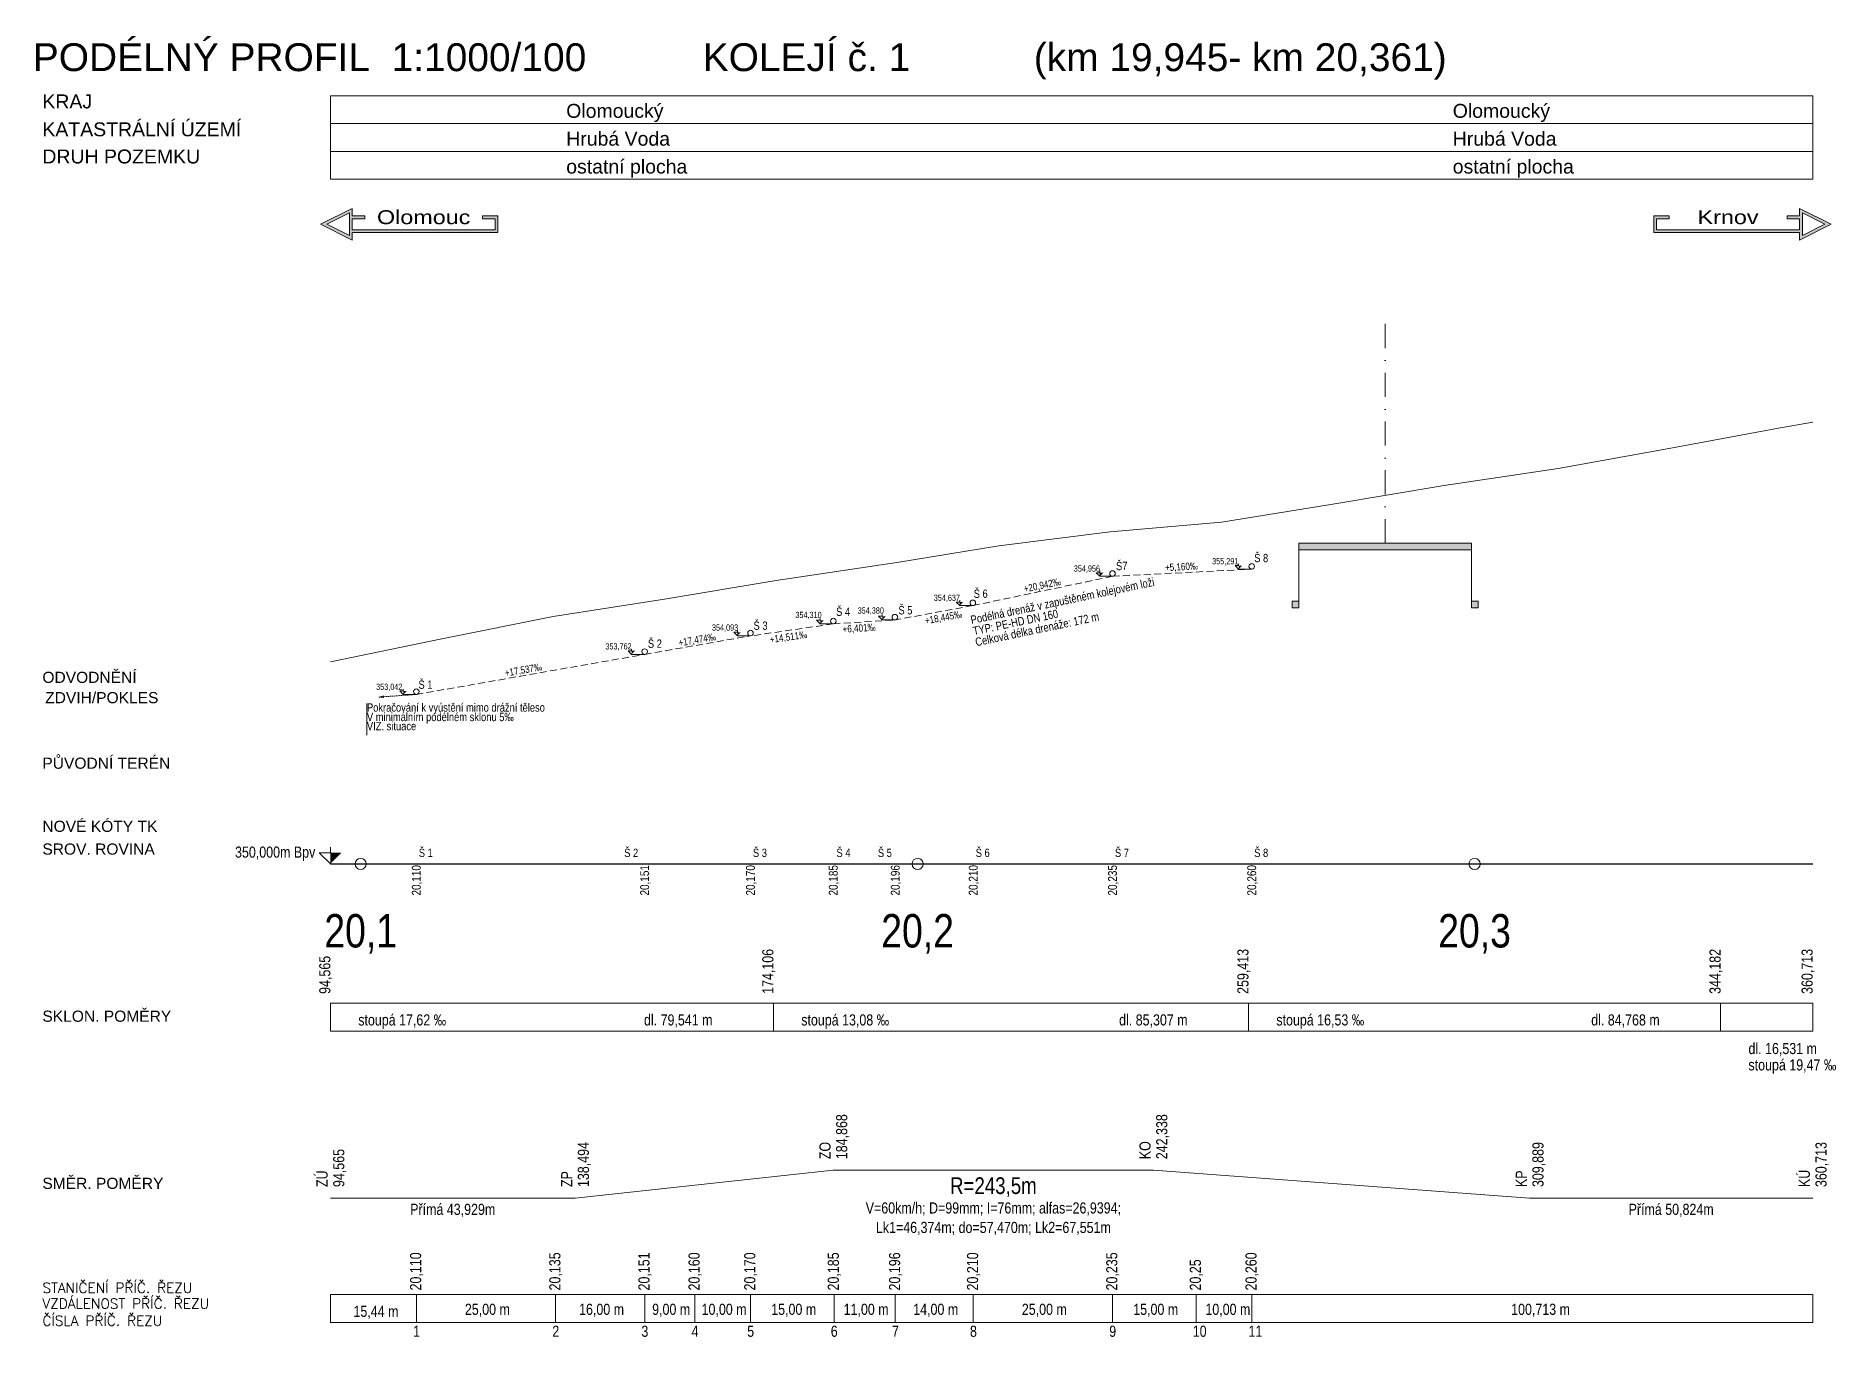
# Model space of a CAD drawing. Header units: millimetres. Extents: x -533422 to -532014, y -1115269 to -1112931.
# Drawn here: x -532337.6 to -532014.4, y -1113969.5 to -1113735.9 of the extents above; entities that cross this region are included whole.
import ezdxf
from ezdxf.enums import TextEntityAlignment as Align

# ---------------------------------------------------------------- set-up
doc = ezdxf.new("R2010")
doc.units = ezdxf.units.MM
for name, pattern in [('DASHED', [19.05, 12.7, -6.35]), ('DGN Style 4', [8.660248, 4.327419, -2.16371, 0.005409, -2.16371]), ('HIDDEN', [0.375, 0.25, -0.125])]:
    doc.linetypes.add(name, pattern=pattern)
for name, color, linetype, lineweight in [('_svršek-řezy', 1, 'Continuous', 18), ('odvodnění', 5, 'Continuous', 0), ('PODÉLNÝ PROFIL', 1, 'Continuous', 15), ('popis PP', 1, 'Continuous', 15), ('Vytyčovací výkres _čísla bodů', 5, 'Continuous', 15)]:
    doc.layers.add(name, color=color, linetype=linetype, lineweight=lineweight)
doc.styles.add('ARIAL', font='arial.ttf')
doc.styles.add('ROMANS', font='romans')
doc.styles.get("Standard").update_dxf_attribs({"font": 'arial.ttf'})

msp = doc.modelspace()

# ---------------------------------------------------------------- texts
at = {"layer": '_svršek-řezy', "width": 0.8}
for s, p in [('355,291', (-532126.3771, -1113830.7761)), ('354,956', (-532151.2198, -1113832.0915)), ('354,637', (-532176.3623, -1113837.3348)), ('354,310', (-532201.2054, -1113840.4177)), ('354,380', (-532190.0232, -1113839.6257)), ('354,093', (-532216.1855, -1113842.6803)), ('353,762', (-532235.3203, -1113846.054)), ('353,042', (-532276.4796, -1113853.3113))]:
    msp.add_text(s, height=1.12, dxfattribs=at).set_placement(p)
at = {"layer": 'odvodnění', "width": 0.8}
for s, p in [('Š7', (-532143.635, -1113831.8169)), ('Š 8', (-532118.8264, -1113830.395)), ('Š 6', (-532169.1896, -1113836.7963)), ('Š 4', (-532193.8921, -1113840.0285)), ('Š 5', (-532182.7048, -1113839.7643)), ('Š 3', (-532208.72, -1113842.5247)), ('Š 2', (-532227.6881, -1113845.7588)), ('Š 1', (-532268.883, -1113853.1177)), ('Pokračování k vyústění mimo drážní těleso', (-532278.1355, -1113857.2144)), ('V minimálním podélném sklonu 5‰ ', (-532278.1355, -1113858.9196)), ('VIZ. situace', (-532278.1355, -1113860.5562)), ('Š 1', (-532268.8264, -1113883.305)), ('Š 2', (-532231.941, -1113883.305)), ('Š 3', (-532208.8264, -1113883.305)), ('Š 4', (-532193.8264, -1113883.305)), ('Š 5', (-532186.395, -1113883.305)), ('Š 6', (-532168.8264, -1113883.305)), ('Š 7', (-532143.8264, -1113883.305)), ('Š 8', (-532118.8264, -1113883.305))]:
    msp.add_text(s, height=1.5, dxfattribs=at).set_placement(p)
for s, p in [('Podélná drenáž v zapuštěném kolejovém loži', (-532169.5641, -1113841.508)), ('TYP: PE-HD DN 160', (-532169.1488, -1113843.5012)), ('Celková délka drenáže: 172 m', (-532168.7351, -1113845.4872))]:
    msp.add_text(s, height=1.5, rotation=11.8278, dxfattribs=at).set_placement(p)
for s, rotation, p in [('+20,942‰', 11.8278, (-532156.753, -1113835.1466)), ('+5,160‰', 2.953842, (-532131.8531, -1113831.8421)), ('+18,445‰', 10.451009, (-532174.5047, -1113840.9232)), ('+14,511‰', 8.256515, (-532202.3723, -1113844.4515)), ('+6,401‰', 3.662333, (-532189.7249, -1113842.8639)), ('+17,474‰', 9.911615, (-532218.7455, -1113844.94)), ('+17,537‰', 9.946583, (-532249.9483, -1113850.3553))]:
    msp.add_text(s, height=1.3, rotation=rotation, dxfattribs=at).set_placement(p, align=Align.CENTER)
for s, p in [('20,110', (-532269.271, -1113890.2187)), ('20,151', (-532228.271, -1113890.2187)), ('20,170', (-532209.271, -1113890.2187)), ('20,185', (-532194.4031, -1113890.2187)), ('20,196', (-532183.271, -1113890.2187)), ('20,210', (-532169.271, -1113890.2187)), ('20,235', (-532144.271, -1113890.2187)), ('20,260', (-532119.271, -1113890.2187))]:
    msp.add_text(s, height=1.6, rotation=90.00021, dxfattribs=at).set_placement(p, align=Align.MIDDLE_LEFT)
at = {"layer": 'PODÉLNÝ PROFIL', "width": 0.8}
for s, p in [('350,000m Bpv', (-532301.8169, -1113883.4271)), ('stoupá 17,62 ‰', (-532279.6965, -1113913.5455)), ('dl. 79,541 m', (-532228.3909, -1113913.5455)), ('stoupá 13,08 ‰', (-532200.1552, -1113913.5455)), ('dl. 85,307 m', (-532143.0841, -1113913.5455)), ('stoupá 16,53 ‰', (-532114.8483, -1113913.5455)), ('dl. 84,768 m', (-532058.3156, -1113913.5455)), ('dl. 16,531 m', (-532030.0799, -1113918.6871)), ('stoupá 19,47 ‰', (-532030.0799, -1113921.6151))]:
    msp.add_text(s, height=2, dxfattribs=at).set_placement(p)
for s, height, p in [('20,1', 6, (-532279.2615, -1113899.5455)), ('20,2', 6, (-532179.2615, -1113899.5455)), ('20,3', 6, (-532079.2615, -1113899.5455)), ('R=243,5m', 3, (-532165.6585, -1113943.7955)), ('Přímá 43,929m', 2, (-532262.7322, -1113947.5455)), ('V=60km/h; D=99mm; I=76mm; alfas=26,9394;', 2, (-532165.6585, -1113947.2955)), ('Přímá 50,824m', 2, (-532043.9607, -1113947.5455)), ('Lk1=46,374m; do=57,470m; Lk2=67,551m', 2, (-532165.6585, -1113950.7955))]:
    msp.add_text(s, height=height, dxfattribs=at).set_placement(p, align=Align.CENTER)
for s, p in [('94,565', (-532284.6965, -1113907.8789)), ('174,106', (-532205.1552, -1113907.8789)), ('259,413', (-532119.8483, -1113907.8789)), ('344,182', (-532035.0799, -1113907.8789)), ('360,713', (-532018.5486, -1113907.8789)), ('ZO', (-532194.8936, -1113937.5455)), ('KO', (-532137.4235, -1113937.5455)), ('ZÚ', (-532285.1965, -1113942.5455)), ('ZP', (-532241.2679, -1113942.5455)), ('KP', (-532069.8727, -1113942.5455)), ('KÚ', (-532019.0486, -1113942.5455))]:
    msp.add_text(s, height=2, rotation=90, dxfattribs=at).set_placement(p)
for s, p in [('184,868', (-532193.8936, -1113937.5455)), ('242,338', (-532136.4235, -1113937.5455)), ('94,565', (-532284.1965, -1113942.5455)), ('138,494', (-532240.2679, -1113942.5455)), ('309,889', (-532068.8727, -1113942.5455)), ('360,713', (-532018.0486, -1113942.5455))]:
    msp.add_text(s, height=2, rotation=90, dxfattribs=at).set_placement(p, align=Align.TOP_LEFT)
at = {"layer": 'PODÉLNÝ PROFIL', "color": 0, "width": 0.8}
for s, p in [('20,110', (-532268.3963, -1113961.1093)), ('20,135', (-532243.3963, -1113961.1093)), ('20,151', (-532227.3963, -1113961.1093)), ('20,160', (-532218.3963, -1113961.1093)), ('20,170', (-532208.3963, -1113961.1093)), ('20,185', (-532193.3963, -1113961.1093)), ('20,196', (-532182.3963, -1113961.1093)), ('20,210', (-532168.3963, -1113961.1093)), ('20,235', (-532143.3963, -1113961.1093)), ('20,25', (-532128.3963, -1113961.1093)), ('20,260', (-532118.3963, -1113961.1093))]:
    msp.add_text(s, height=2, rotation=90, dxfattribs=at).set_placement(p)
for s, p in [('15,44 m', (-532280.5528, -1113965.8553)), ('25,00 m', (-532260.5451, -1113965.4904)), ('16,00 m', (-532240.0451, -1113965.4904)), (' 9,00 m', (-532227.5451, -1113965.4904)), ('10,00 m', (-532218.0451, -1113965.4904)), ('15,00 m', (-532205.5451, -1113965.4904)), ('11,00 m', (-532192.5451, -1113965.4904)), ('14,00 m', (-532180.0451, -1113965.4904)), ('25,00 m', (-532160.5451, -1113965.4904)), ('15,00 m', (-532140.5451, -1113965.4904)), ('10,00 m', (-532127.5903, -1113965.4904)), ('100,713 m', (-532072.6887, -1113965.4904)), ('1', (-532269.8543, -1113969.4308)), ('2', (-532244.8543, -1113969.4308)), ('3', (-532228.8543, -1113969.4308)), ('4', (-532219.8543, -1113969.4308)), ('5', (-532209.8543, -1113969.4308)), ('6', (-532194.8543, -1113969.4308)), ('7', (-532183.8543, -1113969.4308)), ('8', (-532169.8543, -1113969.4308)), ('9', (-532144.8543, -1113969.4308)), ('10', (-532129.8543, -1113969.4308)), ('11', (-532119.8543, -1113969.4308))]:
    msp.add_text(s, height=2, dxfattribs=at).set_placement(p)
at = {"layer": 'popis PP', "color": 1, "linetype": 'DASHED', "ltscale": 4}
for s, p in [('PODÉLNÝ PROFIL  1:1000/100', (-532338.1282, -1113742.2431)), ('KOLEJÍ č. 1', (-532217.8443, -1113742.2431))]:
    msp.add_text(s, height=5, rotation=359.994673, dxfattribs=at).set_placement(p)
at = {"layer": 'popis PP', "color": 1, "linetype": 'DASHED', "lineweight": 13, "ltscale": 4}
msp.add_text('(km 19,945- km 20,361)', height=5, rotation=359.994673, dxfattribs=at).set_placement((-532158.4021, -1113742.2431))
at = {"layer": 'popis PP', "color": 7, "lineweight": 25}
for s, height, p in [('KRAJ', 2.5, (-532336.4087, -1113748.9333)), ('ODVODNĚNÍ', 2, (-532336.4087, -1113852.0573))]:
    msp.add_text(s, height=height, rotation=359.994673, dxfattribs=at).set_placement(p)
at = {"layer": 'popis PP', "color": 7, "lineweight": 13, "ltscale": 5}
for s, p in [('Olomoucký', (-532242.3514, -1113750.6277)), ('Olomoucký', (-532083.1755, -1113750.6277)), ('Hrubá Voda', (-532242.3514, -1113755.6277)), ('Hrubá Voda', (-532083.1755, -1113755.6277)), ('ostatní plocha', (-532242.3514, -1113760.6277)), ('ostatní plocha', (-532083.1755, -1113760.6277))]:
    msp.add_text(s, height=2.5, dxfattribs=at).set_placement(p)
at = {"layer": 'popis PP', "color": 7, "lineweight": 13}
for s, p in [('KATASTRÁLNÍ ÚZEMÍ', (-532336.4087, -1113753.9411)), ('DRUH POZEMKU', (-532336.4087, -1113758.8171))]:
    msp.add_text(s, height=2.5, rotation=359.994673, dxfattribs=at).set_placement(p)
at = {"layer": 'popis PP', "color": 1, "linetype": 'DASHED', "lineweight": 25, "ltscale": 4}
for s, p in [('ZDVIH/POKLES', (-532335.9087, -1113855.6988)), ('NOVÉ KÓTY TK', (-532336.4087, -1113878.7957)), ('SROV. ROVINA', (-532336.4087, -1113882.8789)), ('SKLON. POMĚRY', (-532336.4087, -1113912.8789)), ('SMĚR. POMĚRY', (-532336.4087, -1113942.8789))]:
    msp.add_text(s, height=2, rotation=359.994673, dxfattribs=at).set_placement(p)
at = {"layer": 'popis PP', "color": 7, "linetype": 'DASHED', "lineweight": 25, "ltscale": 4}
msp.add_text('PŮVODNÍ TERÉN', height=2, rotation=359.994673, dxfattribs=at).set_placement((-532336.4087, -1113867.465))
at = {"layer": 'popis PP', "color": 7, "lineweight": 25, "style": 'ROMANS'}
for s, p in [('STANIČENÍ PŘÍČ. ŘEZU', (-532336.4087, -1113961.5332)), ('VZDÁLENOST PŘÍČ. ŘEZU', (-532336.4087, -1113964.3703)), ('ČÍSLA PŘÍČ. ŘEZU', (-532336.4087, -1113967.4406))]:
    msp.add_text(s, height=1.8, rotation=359.994673, dxfattribs=at).set_placement(p)
at = {"layer": 'popis PP', "color": 1, "char_height": 2.5, "width": 39.816067, "attachment_point": 5, "style": 'ARIAL'}
for s, insert in [('{\\W1.2;Olomouc}', (-532267.9496, -1113768.4818)), ('{\\W1.2;Krnov}', (-532033.7424, -1113768.4818))]:
    msp.add_mtext(s, dxfattribs=dict(at, insert=insert))

# ---------------------------------------------------------------- blocks, each defined once
blk = doc.blocks.new('RC_VYZNA')
for p, q in [((-2, 2), (0, 2)), ((0, 0), (-2, 2)), ((0, 2), (0, 3))]:
    blk.add_line(p, q)
blk.add_solid([(0, 0), (0, 0), (0, 2), (2, 2)])
blk = doc.blocks.new('RC_podta')
for p, q in [((0, 5), (10, 5)), ((0, 0), (0, 5)), ((10, 5), (10, 0)), ((10, 0), (0, 0))]:
    blk.add_line(p, q)

# ---------------------------------------------------------------- hatches: boundary and pattern name
at = {"layer": 'PODÉLNÝ PROFIL'}
h = msp.add_hatch(color=0, dxfattribs=at)
h.paths.add_polyline_path([(-532110.8145, -1113837.3704), (-532112.029, -1113837.3704), (-532112.029, -1113838.5849), (-532110.8145, -1113838.5849)])
h.paths.add_polyline_path([(-532104.6965, -1113826.9689), (-532110.8145, -1113826.9689), (-532110.8145, -1113828.1834), (-532104.6965, -1113828.1834)])
h.paths.add_polyline_path([(-532084.6965, -1113826.9689), (-532104.6965, -1113826.9689), (-532104.6965, -1113828.1834), (-532084.6965, -1113828.1834)])
h.paths.add_polyline_path([(-532079.8275, -1113826.9689), (-532084.6965, -1113826.9689), (-532084.6965, -1113828.1834), (-532079.8275, -1113828.1834)])
h.paths.add_polyline_path([(-532079.2615, -1113837.3704), (-532079.8275, -1113837.3704), (-532079.8275, -1113838.5849), (-532079.2615, -1113838.5849)])
h.paths.add_polyline_path([(-532078.613, -1113837.3704), (-532079.2615, -1113837.3704), (-532079.2615, -1113838.5849), (-532078.613, -1113838.5849)])
at = {"layer": 'popis PP', "ltscale": 0.5}
h = msp.add_hatch(color=11, dxfattribs=at)
h.dxf.hatch_style = 1
h.paths.add_polyline_path([(-532286.4617, -1113769.7318), (-532280.7909, -1113766.8964), (-532280.7909, -1113768.2318), (-532278.5409, -1113768.2318), (-532278.5409, -1113768.7318), (-532280.7909, -1113768.7318), (-532280.7909, -1113770.7318), (-532255.1141, -1113770.7318), (-532255.1141, -1113768.7318), (-532257.3641, -1113768.7318), (-532257.3641, -1113768.2318), (-532254.6141, -1113768.2318), (-532254.6141, -1113771.2318), (-532280.7909, -1113771.2318), (-532280.7909, -1113772.5673)])
h.paths.add_polyline_path([(-532281.2909, -1113767.7055), (-532285.3437, -1113769.7318), (-532281.2909, -1113771.7582)], flags=16)
h = msp.add_hatch(color=11, dxfattribs=at)
h.dxf.hatch_style = 1
h.paths.add_polyline_path([(-532015.2303, -1113769.7318), (-532020.9011, -1113766.8964), (-532020.9011, -1113768.2318), (-532023.1511, -1113768.2318), (-532023.1511, -1113768.7318), (-532020.9011, -1113768.7318), (-532020.9011, -1113770.7318), (-532046.5779, -1113770.7318), (-532046.5779, -1113768.7318), (-532044.3279, -1113768.7318), (-532044.3279, -1113768.2318), (-532047.0779, -1113768.2318), (-532047.0779, -1113771.2318), (-532020.9011, -1113771.2318), (-532020.9011, -1113772.5673)])
h.paths.add_polyline_path([(-532020.4011, -1113767.7055), (-532016.3483, -1113769.7318), (-532020.4011, -1113771.7582)], flags=16)

# ---------------------------------------------------------------- linework, layer by layer
at = {"layer": '_svršek-řezy', "lineweight": 13}
for p, q in [((-532146.5646, -1113832.9229), (-532144.21, -1113832.9229)), ((-532121.616, -1113831.6355), (-532119.2615, -1113831.6355)), ((-532171.7042, -1113838.1794), (-532169.3496, -1113838.1794)), ((-532196.7482, -1113841.4581), (-532194.3936, -1113841.4581)), ((-532185.616, -1113840.7455), (-532183.2615, -1113840.7455)), ((-532211.616, -1113843.6155), (-532209.2615, -1113843.6155)), ((-532230.616, -1113846.9355), (-532228.2615, -1113846.9355)), ((-532271.616, -1113854.1255), (-532269.2615, -1113854.1255))]:
    msp.add_line(p, q, dxfattribs=at)
at = {"layer": 'odvodnění', "linetype": 'HIDDEN', "ltscale": 5}
for p, q in [((-532144.2615, -1113832.9255), (-532169.3496, -1113838.1794)), ((-532144.2615, -1113832.9255), (-532119.2615, -1113831.6355)), ((-532169.3496, -1113838.1794), (-532183.2615, -1113840.7455)), ((-532194.3936, -1113841.4581), (-532209.2615, -1113843.6155)), ((-532194.3936, -1113841.4581), (-532183.2615, -1113840.7455)), ((-532228.2615, -1113846.9355), (-532209.2615, -1113843.6155)), ((-532269.2615, -1113854.1255), (-532228.2615, -1113846.9355))]:
    msp.add_line(p, q, dxfattribs=at)
at = {"layer": 'odvodnění', "linetype": 'HIDDEN'}
for p, q in [((-532269.2615, -1113854.1255), (-532275.9719, -1113854.601)), ((-532275.9719, -1113854.601), (-532275.1461, -1113854.3903)), ((-532275.9719, -1113854.601), (-532275.1246, -1113854.6931))]:
    msp.add_line(p, q, dxfattribs=at)
at = {"layer": 'odvodnění'}
for centre in [(-532144.2615, -1113832.4255), (-532119.2615, -1113831.1355), (-532183.3394, -1113840.2516), (-532169.3496, -1113837.6794), (-532209.2615, -1113843.1155), (-532194.3936, -1113840.9581), (-532228.2615, -1113846.4355), (-532269.2615, -1113853.6255)]:
    msp.add_circle(centre, 0.5, dxfattribs=at)
at = {"layer": 'PODÉLNÝ PROFIL', "color": 7, "linetype": 'DGN Style 4'}
msp.add_line((-532095.321, -1113826.9689), (-532095.321, -1113786.5771), dxfattribs=at)
at = {"layer": 'PODÉLNÝ PROFIL', "color": 7}
for p, q in [((-532110.8145, -1113826.9689), (-532110.8145, -1113838.5849)), ((-532110.8145, -1113826.9689), (-532079.8275, -1113826.9689)), ((-532110.8145, -1113828.1834), (-532079.8275, -1113828.1834)), ((-532079.8275, -1113826.9689), (-532079.8275, -1113838.5849)), ((-532112.029, -1113837.3704), (-532110.8145, -1113837.3704)), ((-532112.029, -1113837.3704), (-532112.029, -1113838.5849)), ((-532112.029, -1113838.5849), (-532110.8145, -1113838.5849)), ((-532079.8275, -1113837.3704), (-532078.613, -1113837.3704)), ((-532079.8275, -1113838.5849), (-532078.613, -1113838.5849)), ((-532078.613, -1113837.3704), (-532078.613, -1113838.5849))]:
    msp.add_line(p, q, dxfattribs=at)
at = {"layer": 'PODÉLNÝ PROFIL', "lineweight": 25}
msp.add_line((-532284.6965, -1113884.5455), (-532018.5486, -1113884.5455), dxfattribs=at)
at = {"layer": 'PODÉLNÝ PROFIL'}
for p, q in [((-532240.7679, -1113944.5455), (-532194.3936, -1113939.5455)), ((-532194.3936, -1113939.5455), (-532136.9235, -1113939.5455)), ((-532136.9235, -1113939.5455), (-532069.3727, -1113944.5455)), ((-532284.6965, -1113944.5455), (-532240.7679, -1113944.5455)), ((-532069.3727, -1113944.5455), (-532018.5486, -1113944.5455))]:
    msp.add_line(p, q, dxfattribs=at)
at = {"layer": 'PODÉLNÝ PROFIL', "color": 7, "lineweight": 20}
msp.add_lwpolyline([(-532284.6965, -1113848.273), (-532264.6965, -1113844.1318), (-532244.6965, -1113840.1426), (-532224.6965, -1113837.0316), (-532204.647, -1113833.6677), (-532182.9903, -1113830.4384), (-532164.6965, -1113827.4614), (-532144.6965, -1113824.9668), (-532124.6965, -1113823.2027), (-532104.6965, -1113819.9825), (-532084.6965, -1113816.6478), (-532064.2305, -1113813.5806), (-532044.6965, -1113810.0122), (-532024.6965, -1113806.3096), (-532018.5486, -1113805.2255)], dxfattribs=at)
at = {"layer": 'PODÉLNÝ PROFIL'}
for centre in [(-532279.2615, -1113884.5455), (-532179.2615, -1113884.5455), (-532079.2615, -1113884.5455)]:
    msp.add_circle(centre, 1, dxfattribs=at)
at = {"layer": 'popis PP', "color": 7, "lineweight": 13, "ltscale": 5}
for p, q in [((-532284.6965, -1113746.6524), (-532018.5486, -1113746.6524)), ((-532284.6778, -1113746.6524), (-532284.6965, -1113761.6521)), ((-532018.5486, -1113761.6524), (-532018.5486, -1113746.6524)), ((-532284.6965, -1113751.6524), (-532018.5486, -1113751.6524)), ((-532284.6965, -1113756.6524), (-532018.5486, -1113756.6524)), ((-532284.6965, -1113761.6524), (-532018.5486, -1113761.6524))]:
    msp.add_line(p, q, dxfattribs=at)
at = {"layer": 'popis PP', "color": 1}
for points in [[(-532278.5409, -1113768.2318), (-532278.5409, -1113768.7318), (-532280.7909, -1113768.7318), (-532280.7909, -1113770.7318), (-532255.1141, -1113770.7318), (-532255.1141, -1113768.7318), (-532257.3641, -1113768.7318), (-532257.3641, -1113768.2318), (-532254.6141, -1113768.2318), (-532254.6141, -1113771.2318), (-532280.7909, -1113771.2318), (-532280.7909, -1113772.5673), (-532286.4617, -1113769.7318), (-532280.7909, -1113766.8964), (-532280.7909, -1113768.2318)], [(-532281.2898, -1113767.7063), (-532281.2898, -1113771.7591), (-532285.3426, -1113769.7327)], [(-532023.1511, -1113768.2318), (-532023.1511, -1113768.7318), (-532020.9011, -1113768.7318), (-532020.9011, -1113770.7318), (-532046.5779, -1113770.7318), (-532046.5779, -1113768.7318), (-532044.3279, -1113768.7318), (-532044.3279, -1113768.2318), (-532047.0779, -1113768.2318), (-532047.0779, -1113771.2318), (-532020.9011, -1113771.2318), (-532020.9011, -1113772.5673), (-532015.2303, -1113769.7318), (-532020.9011, -1113766.8964), (-532020.9011, -1113768.2318)], [(-532020.4011, -1113767.7055), (-532020.4011, -1113771.7582), (-532016.3483, -1113769.7318)]]:
    msp.add_lwpolyline(points, close=True, dxfattribs=at)
at = {"layer": 'Vytyčovací výkres _čísla bodů'}
msp.add_line((-532278.1355, -1113855.7295), (-532278.1355, -1113861.4064), dxfattribs=at)
at = {"layer": 'Vytyčovací výkres _čísla bodů', "color": 0}
for p, q in [((-532284.6965, -1113961.8553), (-532284.6965, -1113966.8553)), ((-532284.6965, -1113961.8553), (-532018.5486, -1113961.8553)), ((-532269.2615, -1113961.8553), (-532269.2615, -1113966.8553)), ((-532244.2615, -1113961.8553), (-532244.2615, -1113966.8553)), ((-532228.2615, -1113961.8553), (-532228.2615, -1113966.8553)), ((-532219.2615, -1113961.8553), (-532219.2615, -1113966.8553)), ((-532219.2615, -1113961.8553), (-532219.2615, -1113966.8553)), ((-532209.2615, -1113961.8553), (-532209.2615, -1113966.8553)), ((-532194.2615, -1113961.8553), (-532194.2615, -1113966.8553)), ((-532183.2615, -1113961.8553), (-532183.2615, -1113966.8553)), ((-532169.2615, -1113961.8553), (-532169.2615, -1113966.8553)), ((-532144.2615, -1113961.8553), (-532144.2615, -1113966.8553)), ((-532129.2615, -1113961.8553), (-532129.2615, -1113966.8553)), ((-532119.2615, -1113961.8553), (-532119.2615, -1113966.8553)), ((-532018.5486, -1113961.8553), (-532018.5486, -1113966.8553)), ((-532284.6965, -1113966.8553), (-532018.5486, -1113966.8553))]:
    msp.add_line(p, q, dxfattribs=at)

# ---------------------------------------------------------------- block references
at = {"layer": '_svršek-řezy', "lineweight": 13, "xscale": 0.32, "yscale": 0.32, "zscale": 0.32}
for p in [(-532146.5646, -1113832.9229), (-532121.616, -1113831.6355), (-532185.616, -1113840.7455), (-532171.7042, -1113838.1794), (-532211.616, -1113843.6155), (-532196.7482, -1113841.4581), (-532230.616, -1113846.9355), (-532271.616, -1113854.1255)]:
    msp.add_blockref('RC_VYZNA', p, dxfattribs=at)
at = {"layer": 'PODÉLNÝ PROFIL'}
msp.add_blockref('RC_VYZNA', (-532284.6965, -1113884.5455), dxfattribs=at)
for p, xscale in [((-532284.6965, -1113914.5455), 7.954129379988444), ((-532205.1552, -1113914.5455), 8.530684356227358), ((-532119.8483, -1113914.5455), 8.476844587084269), ((-532035.0799, -1113914.5455), 1.653128928179285)]:
    msp.add_blockref('RC_podta', p, dxfattribs=dict(at, xscale=xscale))

msp.set_redraw_order([(e.dxf.handle, doc.entitydb.next_handle()) for e in msp.query("TEXT MTEXT ATTDEF DIMENSION ARC_DIMENSION")])  # texts and dimensions are drawn at this point

doc.saveas('drawing.dxf')
